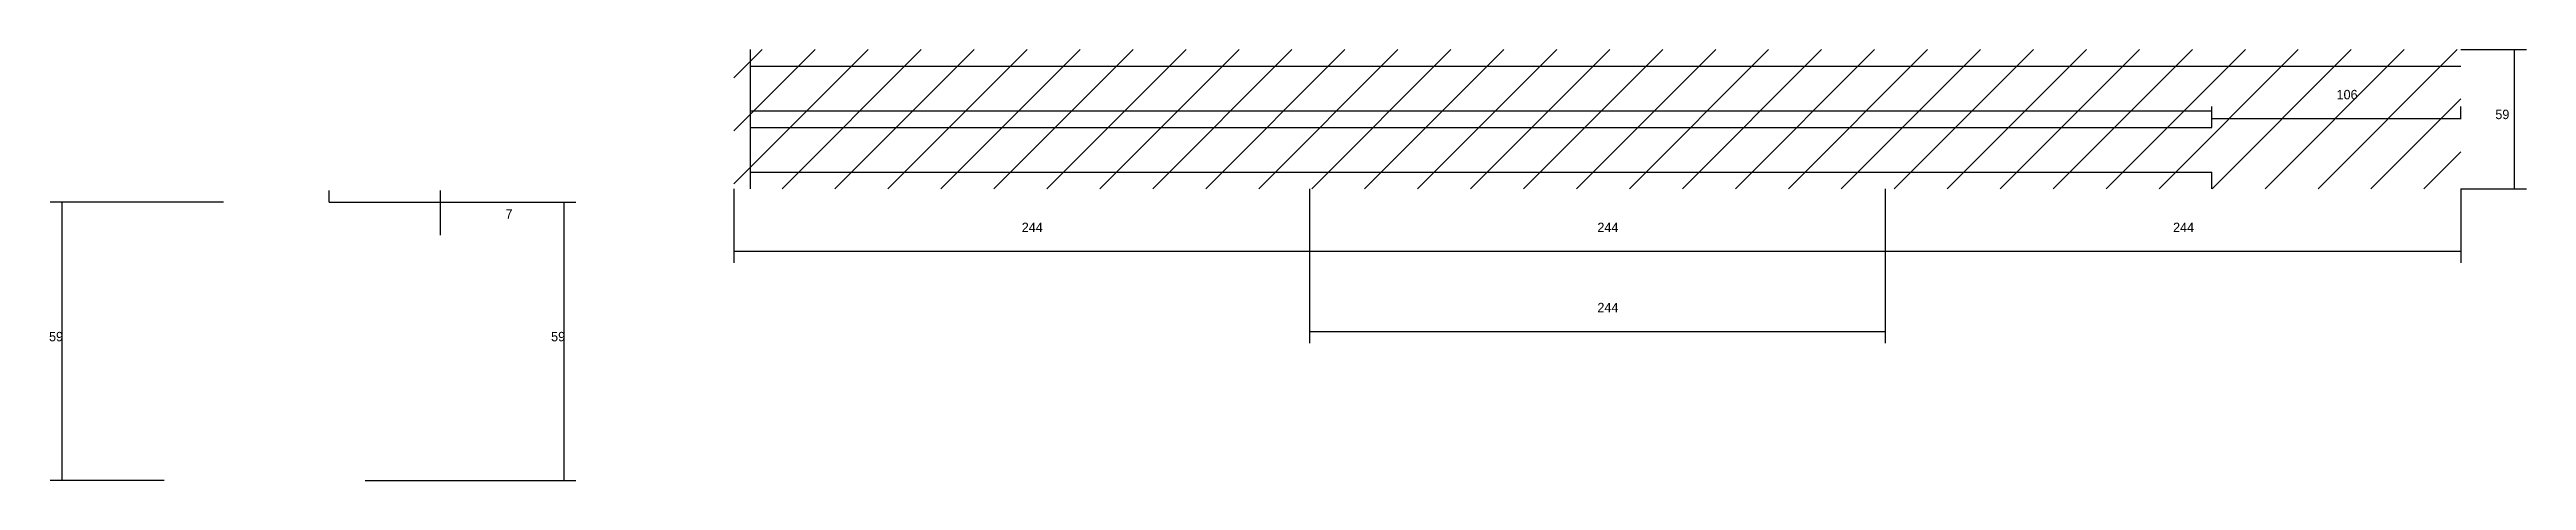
# Model space of a CAD drawing. Header units: metres. Extents: x 5218 to 8032, y 5783 to 7146.
# Drawn here: x 6786 to 7836, y 5783 to 5965 of the extents above; entities that cross this region are included whole.
import ezdxf

# ---------------------------------------------------------------- set-up
doc = ezdxf.new("R2010")
doc.units = ezdxf.units.M
for name, color, linetype in [('COTA', 4, 'Continuous'), ('REAPROVEITAMENTO', 251, 'Continuous'), ('SARR_2.2x7', 40, 'Continuous')]:
    doc.layers.add(name, color=color, linetype=linetype)

msp = doc.modelspace()

# ---------------------------------------------------------------- texts
at = {"layer": 'COTA'}
for s, p in [('106', (7755.2, 5944.3)), ('59', (7822.5, 5935.9)), ('7', (6979.1, 5893.7)), ('244', (7197.9, 5888)), ('244', (7441.9, 5888)), ('244', (7685.9, 5888)), ('244', (7441.9, 5854)), ('59', (6785.6, 5841.7)), ('59', (6998.4, 5841.7))]:
    msp.add_text(s, height=4, dxfattribs=at).set_placement(p)

# ---------------------------------------------------------------- hatches: boundary and pattern name
at = {"layer": 'REAPROVEITAMENTO'}
h = msp.add_hatch(dxfattribs=at)
h.set_pattern_fill('ANSI31', scale=5)
h.paths.add_polyline_path([(7807.9, 5906.4), (7807.9, 5965.4), (7807.9, 5965.4), (7075.9, 5965.4), (7075.9, 5965.4), (7075.9, 5906.4), (7075.9, 5906.4), (7807.9, 5906.4)])

# ---------------------------------------------------------------- linework, layer by layer
at = {"layer": 'COTA'}
for p, q in [((7807.9, 5965.4), (7835.7, 5965.4)), ((7830.7, 5906.4), (7830.7, 5965.4)), ((7702.4, 5935.9), (7702.4, 5941.2)), ((7702.4, 5936.2), (7807.9, 5936.2)), ((7807.9, 5935.9), (7807.9, 5941.2)), ((6859.6, 5900.7), (6786.1, 5900.7)), ((6791.1, 5782.7), (6791.1, 5900.7)), ((6904.4, 5900.7), (6904.4, 5905.7)), ((6904.4, 5900.7), (7008.9, 5900.7)), ((6904.4, 5900.7), (6951.6, 5900.7)), ((6951.6, 5886.7), (6951.6, 5905.7)), ((7003.9, 5782.7), (7003.9, 5900.7)), ((7075.9, 5906.4), (7075.9, 5874.9)), ((7319.9, 5906.4), (7319.9, 5874.9)), ((7319.9, 5906.4), (7319.9, 5874.9)), ((7319.9, 5906.4), (7319.9, 5840.9)), ((7563.9, 5906.4), (7563.9, 5874.9)), ((7563.9, 5906.4), (7563.9, 5840.9)), ((7563.9, 5906.4), (7563.9, 5874.9)), ((7807.9, 5906.4), (7835.7, 5906.4)), ((7807.9, 5906.4), (7807.9, 5874.9)), ((7075.9, 5879.9), (7319.9, 5879.9)), ((7319.9, 5879.9), (7563.9, 5879.9)), ((7563.9, 5879.9), (7807.9, 5879.9)), ((7319.9, 5845.9), (7563.9, 5845.9)), ((6834.4, 5782.7), (6786.1, 5782.7)), ((6919.6, 5782.7), (7008.9, 5782.7))]:
    msp.add_line(p, q, dxfattribs=at)
at = {"layer": 'SARR_2.2x7'}
for p, q in [((7082.9, 5906.4), (7082.9, 5965.4)), ((7082.9, 5958.4), (7319.9, 5958.4)), ((7319.9, 5958.4), (7563.9, 5958.4)), ((7563.9, 5958.4), (7807.9, 5958.4)), ((7082.9, 5939.4), (7319.9, 5939.4)), ((7082.9, 5932.4), (7319.9, 5932.4)), ((7319.9, 5939.4), (7563.9, 5939.4)), ((7319.9, 5932.4), (7563.9, 5932.4)), ((7563.9, 5939.4), (7702.4, 5939.4)), ((7563.9, 5932.4), (7702.4, 5932.4)), ((7702.4, 5932.4), (7702.4, 5939.4)), ((7082.9, 5913.4), (7319.9, 5913.4)), ((7319.9, 5913.4), (7563.9, 5913.4)), ((7563.9, 5913.4), (7702.4, 5913.4)), ((7702.4, 5906.4), (7702.4, 5913.4))]:
    msp.add_line(p, q, dxfattribs=at)

msp.set_redraw_order([(e.dxf.handle, doc.entitydb.next_handle()) for e in msp.query("TEXT MTEXT ATTDEF DIMENSION ARC_DIMENSION")])  # texts and dimensions are drawn at this point

doc.saveas('drawing.dxf')
